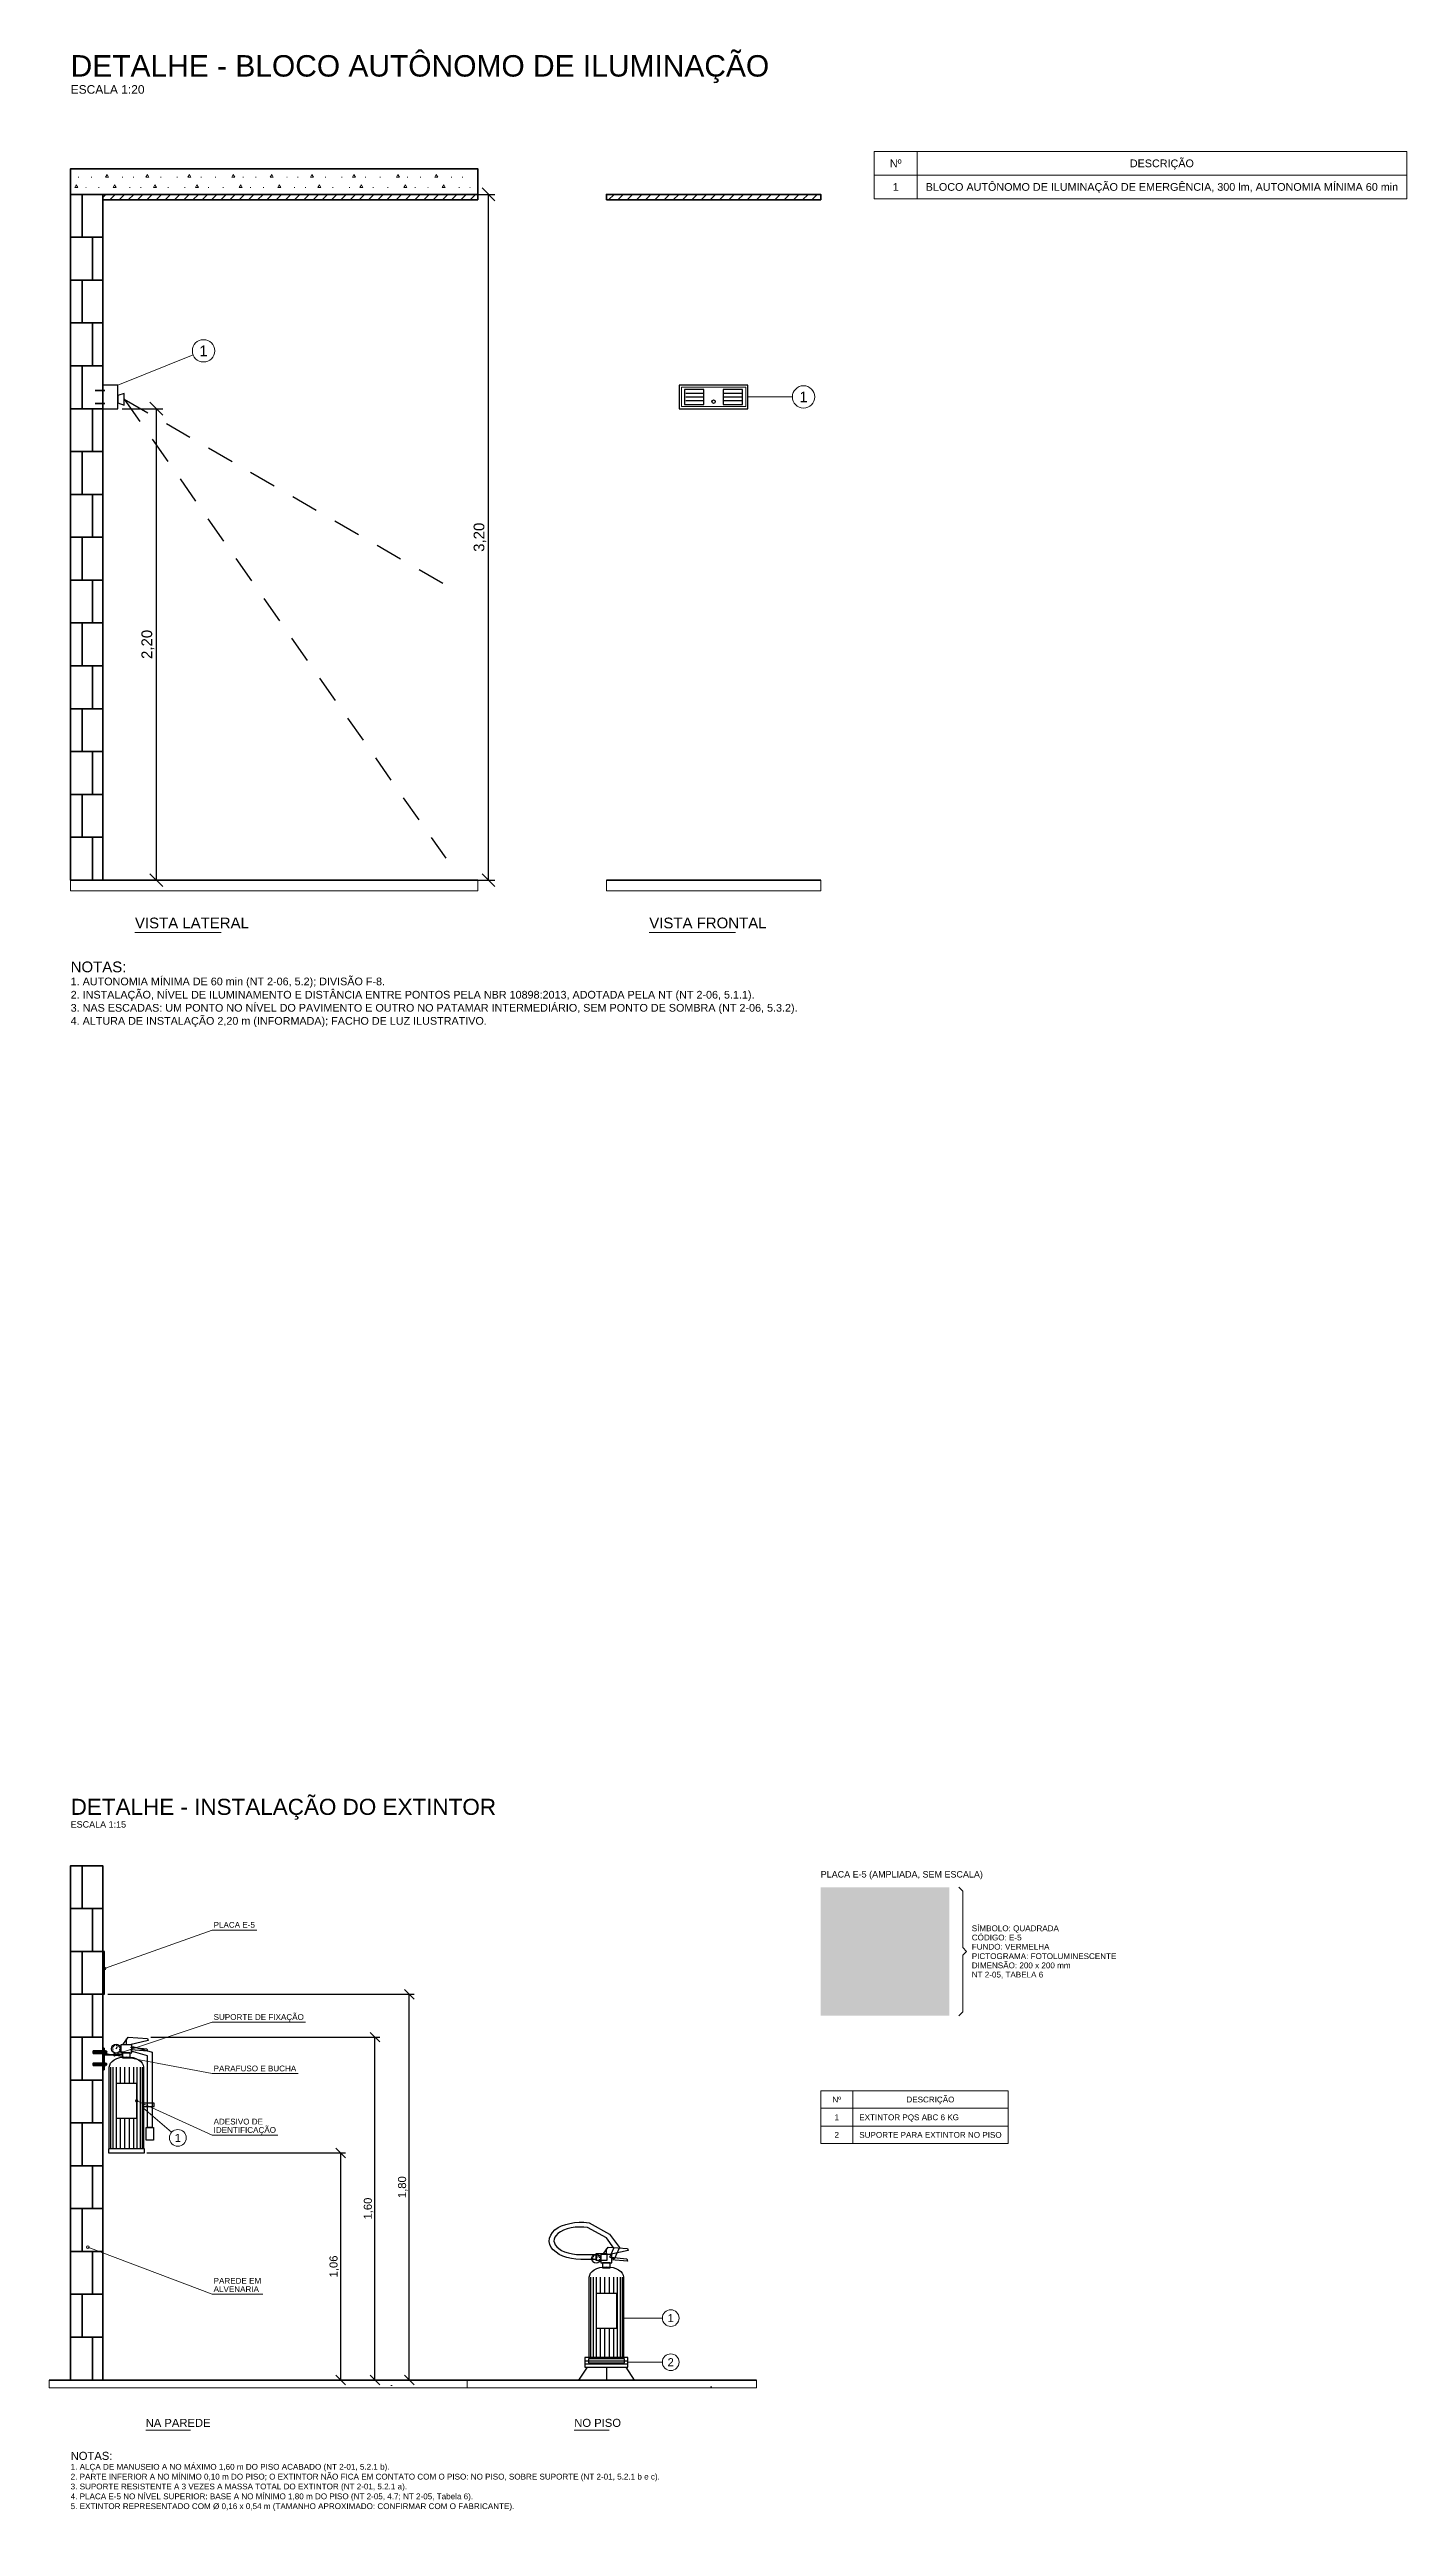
# Model space of a CAD drawing. Header units: metres. Extents: x -2 to 241, y -44 to 80.
# Drawn here: x 199.9 to 206.23, y -0.61 to 10.88 of the extents above; entities that cross this region are included whole.
import ezdxf
from ezdxf.enums import TextEntityAlignment as Align

# ---------------------------------------------------------------- set-up
doc = ezdxf.new("R2010")
doc.units = ezdxf.units.M
doc.header["$LTSCALE"] = 0.1
doc.linetypes.add('DASHED', pattern=[1.524, 1.27, -0.254])
for name, color, linetype, lineweight in [('DETALHE', 7, 'Continuous', 35), ('DETALHE_AUX', 8, 'Continuous', 13), ('DETALHE_COTA', 7, 'Continuous', 13), ('DETALHE_HACH', 8, 'Continuous', 9), ('DETALHE_ILUM', 5, 'Continuous', 25), ('DETALHE_INC', 1, 'Continuous', 25), ('DETALHE_SINAL', 3, 'Continuous', 25), ('DETALHE_TEXTO', 7, 'Continuous', 13)]:
    doc.layers.add(name, color=color, linetype=linetype, lineweight=lineweight)
doc.styles.add('COSCIP-TEXTO', font='arial.ttf')
doc.dimstyles.new('COSCIP-15', dxfattribs={"dimtxt": 0.0375, "dimasz": 2.5, "dimexe": 0.0225, "dimexo": 0.015, "dimgap": 0.0112, "dimtad": 1, "dimzin": 0, "dimtxsty": 'COSCIP-TEXTO', "dimtsz": 0.0225, "dimcen": 2.5, "dimclrd": 7, "dimclre": 7, "dimclrt": 7, "dimazin": 3, "dimtfac": 1, "dimtmove": 0, "dimatfit": 3})
doc.dimstyles.new('COSCIP-20', dxfattribs={"dimtxt": 0.05, "dimasz": 2.5, "dimexe": 0.03, "dimexo": 0.02, "dimgap": 0.015, "dimtad": 1, "dimzin": 0, "dimtxsty": 'COSCIP-TEXTO', "dimtsz": 0.03, "dimcen": 2.5, "dimclrd": 7, "dimclre": 7, "dimclrt": 7, "dimazin": 3, "dimtfac": 1, "dimtmove": 0, "dimatfit": 3})

msp = doc.modelspace()

# ---------------------------------------------------------------- texts
at = {"layer": 'DETALHE_TEXTO', "style": 'COSCIP-TEXTO'}
for s, height, p in [('DETALHE - BLOCO AUTÔNOMO DE ILUMINAÇÃO', 0.1, (200, 10.8)), ('BLOCO AUTÔNOMO DE ILUMINAÇÃO DE EMERGÊNCIA, 300 lm, AUTONOMIA MÍNIMA 60 min', 0.036, (203.99, 10.235)), ('VISTA LATERAL', 0.05, (200.3, 6.8)), ('VISTA FRONTAL', 0.05, (202.7, 6.8)), ('1. AUTONOMIA MÍNIMA DE 60 min (NT 2-06, 5.2); DIVISÃO F-8.', 0.036, (200, 6.527)), ('NOTAS:', 0.05, (200, 6.595)), ('2. INSTALAÇÃO, NÍVEL DE ILUMINAMENTO E DISTÂNCIA ENTRE PONTOS PELA NBR 10898:2013, ADOTADA PELA NT (NT 2-06, 5.1.1).', 0.036, (200, 6.465)), ('4. ALTURA DE INSTALAÇÃO 2,20 m (INFORMADA); FACHO DE LUZ ILUSTRATIVO.', 0.036, (200, 6.343)), ('3. NAS ESCADAS: UM PONTO NO NÍVEL DO PAVIMENTO E OUTRO NO PATAMAR INTERMEDIÁRIO, SEM PONTO DE SOMBRA (NT 2-06, 5.3.2).', 0.036, (200, 6.404)), ('DETALHE - INSTALAÇÃO DO EXTINTOR', 0.075, (200, 2.675)), ('PLACA E-5 (AMPLIADA, SEM ESCALA)', 0.03, (203.5, 2.36)), ('PLACA E-5', 0.027, (200.667, 2.124)), ('SÍMBOLO: QUADRADA', 0.027, (204.205, 2.108)), ('CÓDIGO: E-5', 0.027, (204.205, 2.065)), ('FUNDO: VERMELHA', 0.027, (204.205, 2.022)), ('PICTOGRAMA: FOTOLUMINESCENTE', 0.027, (204.205, 1.978)), ('DIMENSÃO: 200 x 200 mm', 0.027, (204.205, 1.935)), ('NT 2-05, TABELA 6', 0.027, (204.205, 1.892)), ('SUPORTE DE FIXAÇÃO', 0.027, (200.667, 1.694)), ('PARAFUSO E BUCHA', 0.027, (200.667, 1.454)), ('ADESIVO DE', 0.027, (200.667, 1.206)), ('IDENTIFICAÇÃO', 0.027, (200.667, 1.167)), ('SUPORTE PARA EXTINTOR NO PISO', 0.027, (203.68, 1.144)), ('EXTINTOR PQS ABC 6 KG', 0.027, (203.68, 1.226)), ('PAREDE EM', 0.027, (200.667, 0.463)), ('ALVENARIA', 0.027, (200.667, 0.424)), ('NA PAREDE', 0.0375, (200.35, -0.2)), ('NO PISO', 0.0375, (202.35, -0.2)), ('NOTAS:', 0.0375, (200, -0.354)), ('2. PARTE INFERIOR A NO MÍNIMO 0,10 m DO PISO; O EXTINTOR NÃO FICA EM CONTATO COM O PISO: NO PISO, SOBRE SUPORTE (NT 2-01, 5.2.1 b e c).', 0.027, (200, -0.451)), ('1. ALÇA DE MANUSEIO A NO MÁXIMO 1,60 m DO PISO ACABADO (NT 2-01, 5.2.1 b).', 0.027, (200, -0.405)), ('3. SUPORTE RESISTENTE A 3 VEZES A MASSA TOTAL DO EXTINTOR (NT 2-01, 5.2.1 a).', 0.027, (200, -0.497)), ('4. PLACA E-5 NO NÍVEL SUPERIOR: BASE A NO MÍNIMO 1,80 m DO PISO (NT 2-05, 4.7; NT 2-05, Tabela 6).', 0.027, (200, -0.543)), ('5. EXTINTOR REPRESENTADO COM Ø 0,16 x 0,54 m (TAMANHO APROXIMADO: CONFIRMAR COM O FABRICANTE).', 0.027, (200, -0.589))]:
    msp.add_text(s, height=height, dxfattribs=at).set_placement(p, align=Align.MIDDLE_LEFT)
at = {"layer": 'DETALHE_TEXTO', "color": 8, "style": 'COSCIP-TEXTO'}
for s, height, p in [('ESCALA 1:20', 0.04, (200, 10.69)), ('ESCALA 1:15', 0.03, (200, 2.593))]:
    msp.add_text(s, height=height, dxfattribs=at).set_placement(p, align=Align.MIDDLE_LEFT)
at = {"layer": 'DETALHE_TEXTO', "style": 'COSCIP-TEXTO'}
for s, height, p in [('Nº', 0.036, (203.85, 10.345)), ('DESCRIÇÃO', 0.036, (205.092, 10.345)), ('1', 0.036, (203.85, 10.235)), ('1', 0.05, (200.62, 9.47)), ('1', 0.05, (203.42, 9.255)), ('Nº', 0.027, (203.575, 1.309)), ('DESCRIÇÃO', 0.027, (204.012, 1.309)), ('1', 0.0375, (200.5, 1.13)), ('2', 0.027, (203.575, 1.144)), ('1', 0.027, (203.575, 1.226)), ('1', 0.0375, (202.8, 0.289)), ('2', 0.0375, (202.8, 0.083))]:
    msp.add_text(s, height=height, dxfattribs=at).set_placement(p, align=Align.MIDDLE_CENTER)

# ---------------------------------------------------------------- blocks, each defined once
blk = doc.blocks.new('DETV_PICT_EQUIP5')
at = {"true_color": 0xd42c14}
h = blk.add_hatch(color=7, dxfattribs=at)
h.dxf.hatch_style = 1
h.paths.add_polyline_path([(-0.5, -0.5), (0.5, -0.5), (0.5, 0.5), (-0.5, 0.5)])
at = {"true_color": 0xececbc}
h = blk.add_hatch(color=7, dxfattribs=at)
h.dxf.hatch_style = 1
h.paths.add_polyline_path([(-0.4998, 0.4994), (0.4994, 0.4998), (0.4998, -0.4994), (-0.4994, -0.4998)])
h.paths.add_polyline_path([(-0.4364, 0.4382), (-0.4383, 0.4352), (-0.4376, -0.4375), (0.4376, -0.4375), (0.4376, 0.4374)], flags=16)
h.paths.add_polyline_path([(-0.0315, 0.3903), (0.0303, 0.3907), (0.0331, 0.3891), (0.0342, 0.377), (0.0655, 0.3764), (0.0958, 0.3572), (0.0993, 0.3515), (0.0991, 0.3394), (0.0958, 0.3334), (0.0688, 0.3152), (0.0497, 0.3143), (0.0418, 0.3091), (0.0383, 0.3006), (0.0384, 0.2509), (0.0412, 0.249), (0.0722, 0.2485), (0.0873, 0.2454), (0.1018, 0.2382), (0.1212, 0.2191), (0.1285, 0.2061), (0.1296, 0.1976), (0.1323, 0.1927), (0.1329, -0.3879), (0.1309, -0.3909), (-0.1297, -0.391), (-0.1327, -0.3891), (-0.1325, 0.1915), (-0.1243, 0.2145), (-0.1129, 0.2291), (-0.1018, 0.2382), (-0.0873, 0.2452), (-0.0721, 0.2485), (-0.0388, 0.2501), (-0.0384, 0.3018), (-0.0424, 0.3101), (-0.0509, 0.3145), (-0.08, 0.3146), (-0.0873, 0.3103), (-0.1758, 0.2445), (-0.1794, 0.2352), (-0.1801, 0.2121), (-0.183, 0.2093), (-0.2036, 0.2093), (-0.2066, 0.2109), (-0.2018, 0.2836), (-0.1976, 0.2919), (-0.1861, 0.303), (-0.0973, 0.3661), (-0.0909, 0.3726), (-0.0352, 0.373), (-0.0326, 0.3758), (-0.0332, 0.3879)])

# ---------------------------------------------------------------- dimensions: what is measured, and where the dimension line sits
at = {"layer": 'DETALHE_COTA'}
for base, p1, p2, dimstyle in [((201.95, 7), (201.85, 7), (201.85, 10.2), 'COSCIP-20'), ((200.4, 7), (200.4, 7), (200.22, 9.2), 'COSCIP-20'), ((201.58, 0), (201.58, 0), (200.158, 1.8), 'COSCIP-15'), ((201.42, 0), (201.42, 0), (200.359, 1.6), 'COSCIP-15'), ((201.26, 0), (201.26, 0), (200.34, 1.06), 'COSCIP-15')]:
    msp.add_linear_dim(base=base, p1=p1, p2=p2, angle=90, dimstyle=dimstyle, dxfattribs=at).render()

# ---------------------------------------------------------------- hatches: boundary and pattern name
at = {"layer": 'DETALHE_HACH'}
h = msp.add_hatch(dxfattribs=at)
h.set_pattern_fill('ANSI31', color=8, scale=0.0096)
h.paths.add_polyline_path([(200.15, 10.175), (201.9, 10.175), (201.9, 10.2), (200.15, 10.2)])
h = msp.add_hatch(dxfattribs=at)
h.set_pattern_fill('ANSI31', color=8, scale=0.0096)
h.paths.add_polyline_path([(202.5, 10.175), (203.5, 10.175), (203.5, 10.2), (202.5, 10.2)])
h = msp.add_hatch(dxfattribs=at)
h.set_pattern_fill('AR-CONC', color=8, scale=0.0064)
h.paths.add_polyline_path([(200, 6.95), (201.9, 6.95), (201.9, 7), (200, 7)])
h = msp.add_hatch(dxfattribs=at)
h.set_pattern_fill('AR-CONC', color=8, scale=0.0064)
h.paths.add_polyline_path([(202.5, 6.95), (203.5, 6.95), (203.5, 7), (202.5, 7)])
h = msp.add_hatch(color=1, dxfattribs=at)
h.dxf.hatch_style = 1
h.paths.add_polyline_path([(200.15, 1.8), (200.158, 1.8), (200.158, 2), (200.15, 2)])
h = msp.add_hatch(dxfattribs=at)
h.set_pattern_fill('AR-CONC', color=8, scale=0.0048)
h.paths.add_polyline_path([(199.9, -0.037), (201.85, -0.037), (201.85, 0), (199.9, 0)])
h = msp.add_hatch(dxfattribs=at)
h.set_pattern_fill('AR-CONC', color=8, scale=0.0048)
h.paths.add_polyline_path([(201.85, -0.037), (203.2, -0.037), (203.2, 0), (201.85, 0)])

# ---------------------------------------------------------------- linework, layer by layer
at = {"layer": 'DETALHE'}
for p, q in [((200.053, 10), (200.053, 10.2)), ((200, 10), (200.15, 10)), ((200.102, 9.8), (200.102, 10)), ((200, 9.8), (200.15, 9.8)), ((200.053, 9.6), (200.053, 9.8)), ((200, 9.6), (200.15, 9.6)), ((200.102, 9.4), (200.102, 9.6)), ((200, 9.4), (200.15, 9.4)), ((200.053, 9.2), (200.053, 9.4)), ((200, 9.2), (200.15, 9.2)), ((200.102, 9), (200.102, 9.2)), ((200.115, 9.285), (200.16, 9.285)), ((200.115, 9.225), (200.16, 9.225)), ((200, 9), (200.15, 9)), ((200.053, 8.8), (200.053, 9)), ((200, 8.8), (200.15, 8.8)), ((200.102, 8.6), (200.102, 8.8)), ((200, 8.6), (200.15, 8.6)), ((200.053, 8.4), (200.053, 8.6)), ((200, 8.4), (200.15, 8.4)), ((200.102, 8.2), (200.102, 8.4)), ((200, 8.2), (200.15, 8.2)), ((200.053, 8), (200.053, 8.2)), ((200, 8), (200.15, 8)), ((200.102, 7.8), (200.102, 8)), ((200, 7.8), (200.15, 7.8)), ((200.053, 7.6), (200.053, 7.8)), ((200, 7.6), (200.15, 7.6)), ((200.102, 7.4), (200.102, 7.6)), ((200, 7.4), (200.15, 7.4)), ((200.053, 7.2), (200.053, 7.4)), ((200, 7.2), (200.15, 7.2)), ((200.102, 7), (200.102, 7.2)), ((200, 7), (201.9, 7)), ((202.5, 7), (203.5, 7)), ((200.053, 2.2), (200.053, 2.4)), ((200, 2.2), (200.15, 2.2)), ((200.102, 2), (200.102, 2.2)), ((200, 2), (200.15, 2)), ((200.053, 1.8), (200.053, 2)), ((200, 1.8), (200.15, 1.8)), ((200.102, 1.6), (200.102, 1.8)), ((200, 1.6), (200.15, 1.6)), ((200.053, 1.4), (200.053, 1.6)), ((200.11, 1.53), (200.162, 1.53)), ((200, 1.4), (200.15, 1.4)), ((200.102, 1.2), (200.102, 1.4)), ((200.11, 1.473), (200.162, 1.473)), ((200, 1.2), (200.15, 1.2)), ((200.053, 1), (200.053, 1.2)), ((200, 1), (200.15, 1)), ((200.102, 0.8), (200.102, 1)), ((200, 0.8), (200.15, 0.8)), ((200.053, 0.6), (200.053, 0.8)), ((200, 0.6), (200.15, 0.6)), ((200.102, 0.4), (200.102, 0.6)), ((200, 0.4), (200.15, 0.4)), ((200.053, 0.2), (200.053, 0.4)), ((200, 0.2), (200.15, 0.2)), ((200.102, 0), (200.102, 0.2)), ((199.9, 0), (201.85, 0)), ((201.85, 0), (203.2, 0))]:
    msp.add_line(p, q, dxfattribs=at)
for points in [[(200, 10.2), (201.9, 10.2), (201.9, 10.32), (200, 10.32)], [(200, 7), (200.15, 7), (200.15, 10.2), (200, 10.2)], [(200.15, 10.175), (201.9, 10.175), (201.9, 10.2), (200.15, 10.2)], [(202.5, 10.175), (203.5, 10.175), (203.5, 10.2), (202.5, 10.2)], [(200, 0), (200.15, 0), (200.15, 2.4), (200, 2.4)], [(200.105, 1.524), (200.15, 1.524), (200.15, 1.536), (200.105, 1.536)], [(200.15, 1.448), (200.156, 1.448), (200.156, 1.548), (200.15, 1.548)], [(200.105, 1.467), (200.15, 1.467), (200.15, 1.479), (200.105, 1.479)]]:
    msp.add_lwpolyline(points, close=True, dxfattribs=at)
msp.add_lwpolyline([(200.156, 1.518), (200.242, 1.518), (200.242, 1.533)], dxfattribs=at)
for centre in [(200.162, 1.53), (200.162, 1.473)]:
    msp.add_circle(centre, 0.006, dxfattribs=at)
at = {"layer": 'DETALHE_AUX'}
for p, q in [((200.22, 9.31), (200.572, 9.451)), ((203.16, 9.255), (203.368, 9.255)), ((200.3, 6.755), (200.703, 6.755)), ((202.7, 6.755), (203.103, 6.755)), ((200.158, 1.92), (200.66, 2.1)), ((200.66, 2.1), (200.868, 2.1)), ((200.205, 1.518), (200.66, 1.67)), ((200.66, 1.67), (201.096, 1.67)), ((200.13, 1.53), (200.66, 1.43)), ((200.66, 1.43), (201.061, 1.43)), ((200.308, 1.303), (200.66, 1.143)), ((200.34, 1.269), (200.471, 1.156)), ((200.66, 1.143), (200.966, 1.143)), ((200.08, 0.62), (200.66, 0.4)), ((200.66, 0.4), (200.897, 0.4)), ((202.58, 0.289), (202.761, 0.289)), ((202.6, 0.083), (202.761, 0.083)), ((200.35, -0.234), (200.559, -0.234)), ((202.35, -0.234), (202.513, -0.234))]:
    msp.add_line(p, q, dxfattribs=at)
for points in [[(202.85, 9.21), (203.15, 9.21), (203.15, 9.3), (202.85, 9.3)], [(200, 6.95), (201.9, 6.95), (201.9, 7), (200, 7)], [(202.5, 6.95), (203.5, 6.95), (203.5, 7), (202.5, 7)], [(199.9, -0.037), (201.85, -0.037), (201.85, 0), (199.9, 0)], [(201.85, -0.037), (203.2, -0.037), (203.2, 0), (201.85, 0)]]:
    msp.add_lwpolyline(points, close=True, dxfattribs=at)
for centre in [(200.158, 1.92), (200.13, 1.53), (200.205, 1.518), (200.308, 1.303), (200.08, 0.62)]:
    msp.add_circle(centre, 0.006, dxfattribs=at)
at = {"layer": 'DETALHE_HACH'}
for p, q in [((200.035, 10.28), (200.038, 10.28)), ((200.07, 10.232), (200.073, 10.232)), ((200.095, 10.28), (200.098, 10.28)), ((200.13, 10.232), (200.133, 10.232)), ((200.24, 10.28), (200.243, 10.28)), ((200.275, 10.232), (200.278, 10.232)), ((200.291, 10.28), (200.294, 10.28)), ((200.326, 10.232), (200.329, 10.232)), ((200.419, 10.28), (200.422, 10.28)), ((200.454, 10.232), (200.457, 10.232)), ((200.496, 10.28), (200.499, 10.28)), ((200.531, 10.232), (200.534, 10.232)), ((200.607, 10.28), (200.61, 10.28)), ((200.642, 10.232), (200.645, 10.232)), ((200.675, 10.28), (200.678, 10.28)), ((200.71, 10.232), (200.713, 10.232)), ((200.803, 10.28), (200.806, 10.28)), ((200.838, 10.232), (200.841, 10.232)), ((200.863, 10.28), (200.866, 10.28)), ((200.898, 10.232), (200.901, 10.232)), ((201.008, 10.28), (201.011, 10.28)), ((201.043, 10.232), (201.046, 10.232)), ((201.059, 10.28), (201.062, 10.28)), ((201.094, 10.232), (201.097, 10.232)), ((201.187, 10.28), (201.19, 10.28)), ((201.222, 10.232), (201.225, 10.232)), ((201.264, 10.28), (201.267, 10.28)), ((201.299, 10.232), (201.302, 10.232)), ((201.375, 10.28), (201.378, 10.28)), ((201.41, 10.232), (201.413, 10.232)), ((201.443, 10.28), (201.446, 10.28)), ((201.478, 10.232), (201.481, 10.232)), ((201.571, 10.28), (201.574, 10.28)), ((201.606, 10.232), (201.609, 10.232)), ((201.631, 10.28), (201.634, 10.28)), ((201.666, 10.232), (201.669, 10.232)), ((201.776, 10.28), (201.779, 10.28)), ((201.811, 10.232), (201.814, 10.232)), ((201.827, 10.28), (201.83, 10.28)), ((201.862, 10.232), (201.865, 10.232))]:
    msp.add_line(p, q, dxfattribs=at)
for points in [[(200.019, 10.232), (200.033, 10.232), (200.026, 10.245)], [(200.163, 10.28), (200.177, 10.28), (200.17, 10.293)], [(200.198, 10.232), (200.212, 10.232), (200.205, 10.245)], [(200.351, 10.28), (200.365, 10.28), (200.358, 10.293)], [(200.386, 10.232), (200.4, 10.232), (200.393, 10.245)], [(200.547, 10.28), (200.561, 10.28), (200.554, 10.293)], [(200.582, 10.232), (200.596, 10.232), (200.589, 10.245)], [(200.752, 10.28), (200.766, 10.28), (200.759, 10.293)], [(200.787, 10.232), (200.801, 10.232), (200.794, 10.245)], [(200.931, 10.28), (200.945, 10.28), (200.938, 10.293)], [(200.966, 10.232), (200.98, 10.232), (200.973, 10.245)], [(201.119, 10.28), (201.133, 10.28), (201.126, 10.293)], [(201.154, 10.232), (201.168, 10.232), (201.161, 10.245)], [(201.315, 10.28), (201.329, 10.28), (201.322, 10.293)], [(201.35, 10.232), (201.364, 10.232), (201.357, 10.245)], [(201.52, 10.28), (201.534, 10.28), (201.527, 10.293)], [(201.555, 10.232), (201.569, 10.232), (201.562, 10.245)], [(201.699, 10.28), (201.713, 10.28), (201.706, 10.293)], [(201.734, 10.232), (201.748, 10.232), (201.741, 10.245)]]:
    msp.add_lwpolyline(points, close=True, dxfattribs=at)
at = {"layer": 'DETALHE_ILUM', "linetype": 'DASHED'}
for q in [(201.75, 7.102), (201.75, 8.378)]:
    msp.add_line((200.25, 9.244), q, dxfattribs=at)
at = {"layer": 'DETALHE_ILUM'}
for p, q in [((202.87, 9.273), (202.95, 9.273)), ((202.87, 9.255), (202.95, 9.255)), ((202.87, 9.238), (202.95, 9.238)), ((203.05, 9.273), (203.13, 9.273)), ((203.05, 9.255), (203.13, 9.255)), ((203.05, 9.238), (203.13, 9.238))]:
    msp.add_line(p, q, dxfattribs=at)
for points in [[(200.15, 9.2), (200.22, 9.2), (200.22, 9.31), (200.15, 9.31)], [(202.84, 9.2), (203.16, 9.2), (203.16, 9.31), (202.84, 9.31)], [(200.22, 9.227), (200.25, 9.216), (200.25, 9.271), (200.22, 9.261)], [(202.865, 9.22), (202.955, 9.22), (202.955, 9.29), (202.865, 9.29)], [(203.045, 9.22), (203.135, 9.22), (203.135, 9.29), (203.045, 9.29)]]:
    msp.add_lwpolyline(points, close=True, dxfattribs=at)
msp.add_circle((203, 9.233), 0.008, dxfattribs=at)
at = {"layer": 'DETALHE_INC'}
for p, q in [((200.198, 1.549), (200.193, 1.549)), ((200.198, 1.541), (200.193, 1.539)), ((200.201, 1.555), (200.197, 1.559)), ((200.207, 1.56), (200.205, 1.565)), ((200.212, 1.546), (200.218, 1.557)), ((200.215, 1.56), (200.215, 1.565)), ((200.221, 1.557), (200.225, 1.561)), ((200.226, 1.551), (200.231, 1.553)), ((200.226, 1.543), (200.231, 1.543)), ((200.26, 1.565), (200.26, 1.592)), ((200.187, 1.079), (200.187, 1.46)), ((200.199, 1.079), (200.199, 1.46)), ((200.214, 1.384), (200.214, 1.46)), ((200.233, 1.384), (200.233, 1.46)), ((200.253, 1.384), (200.253, 1.46)), ((200.274, 1.384), (200.274, 1.46)), ((200.294, 1.384), (200.294, 1.46)), ((200.311, 1.079), (200.311, 1.46)), ((200.326, 1.079), (200.326, 1.46)), ((200.335, 1.079), (200.335, 1.46)), ((200.214, 1.079), (200.214, 1.222)), ((200.233, 1.079), (200.233, 1.222)), ((200.253, 1.079), (200.253, 1.222)), ((200.274, 1.079), (200.274, 1.222)), ((200.294, 1.079), (200.294, 1.222)), ((202.441, 0.575), (202.437, 0.579)), ((202.447, 0.58), (202.445, 0.585)), ((202.452, 0.566), (202.458, 0.577)), ((202.455, 0.58), (202.455, 0.585)), ((202.461, 0.577), (202.465, 0.581)), ((202.5, 0.585), (202.5, 0.612)), ((202.427, 0.099), (202.427, 0.48)), ((202.438, 0.569), (202.433, 0.569)), ((202.438, 0.561), (202.433, 0.559)), ((202.439, 0.099), (202.439, 0.48)), ((202.454, 0.404), (202.454, 0.48)), ((202.466, 0.571), (202.471, 0.573)), ((202.466, 0.563), (202.471, 0.563)), ((202.473, 0.404), (202.473, 0.48)), ((202.493, 0.404), (202.493, 0.48)), ((202.514, 0.404), (202.514, 0.48)), ((202.534, 0.404), (202.534, 0.48)), ((202.551, 0.099), (202.551, 0.48)), ((202.566, 0.099), (202.566, 0.48)), ((202.575, 0.099), (202.575, 0.48)), ((202.454, 0.099), (202.454, 0.242)), ((202.473, 0.099), (202.473, 0.242)), ((202.493, 0.099), (202.493, 0.242)), ((202.514, 0.099), (202.514, 0.242)), ((202.534, 0.099), (202.534, 0.242)), ((202.41, 0.06), (202.37, 0)), ((202.4, 0.09), (202.6, 0.09)), ((202.4, 0.075), (202.6, 0.075)), ((202.5, 0.06), (202.5, 0)), ((202.59, 0.06), (202.63, 0))]:
    msp.add_line(p, q, dxfattribs=at)
for points in [[(200.15, 1.8), (200.158, 1.8), (200.158, 2), (200.15, 2)], [(200.234, 1.527), (200.286, 1.527), (200.286, 1.565), (200.234, 1.565)], [(200.242, 1.504), (200.278, 1.504), (200.278, 1.527), (200.242, 1.527)], [(200.381, 1.53), (200.381, 1.179), (200.359, 1.179), (200.359, 1.513), (200.283, 1.535), (200.289, 1.557), (200.381, 1.53)], [(200.212, 1.222), (200.308, 1.222), (200.308, 1.384), (200.212, 1.384)], [(200.336, 1.276), (200.39, 1.276), (200.39, 1.292), (200.336, 1.292)], [(200.387, 1.179), (200.387, 1.119), (200.353, 1.119), (200.353, 1.179)], [(200.176, 1.06), (200.344, 1.06), (200.344, 1.079), (200.176, 1.079)], [(202.535, 0.616), (202.501, 0.663), (202.412, 0.712), (202.394, 0.714), (202.374, 0.714), (202.354, 0.713), (202.335, 0.71), (202.317, 0.705), (202.3, 0.699), (202.286, 0.692), (202.274, 0.684), (202.265, 0.675), (202.259, 0.666), (202.256, 0.657), (202.255, 0.648), (202.257, 0.64), (202.261, 0.631), (202.268, 0.622), (202.278, 0.613), (202.29, 0.605), (202.305, 0.598), (202.322, 0.593), (202.341, 0.589), (202.36, 0.586), (202.38, 0.585), (202.452, 0.585), (202.452, 0.563), (202.38, 0.563), (202.358, 0.564), (202.337, 0.567), (202.316, 0.571), (202.297, 0.578), (202.28, 0.586), (202.265, 0.596), (202.252, 0.607), (202.242, 0.619), (202.236, 0.633), (202.233, 0.647), (202.234, 0.662), (202.24, 0.676), (202.249, 0.689), (202.26, 0.701), (202.275, 0.711), (202.291, 0.719), (202.31, 0.726), (202.33, 0.731), (202.351, 0.735), (202.373, 0.736), (202.395, 0.736), (202.419, 0.733), (202.515, 0.68), (202.561, 0.619), (202.536, 0.564), (202.516, 0.573), (202.535, 0.616)], [(202.452, 0.591), (202.502, 0.591), (202.502, 0.557), (202.452, 0.557)], [(202.474, 0.547), (202.526, 0.547), (202.526, 0.585), (202.474, 0.585)], [(202.482, 0.524), (202.518, 0.524), (202.518, 0.547), (202.482, 0.547)], [(202.452, 0.242), (202.548, 0.242), (202.548, 0.404), (202.452, 0.404)], [(202.4, 0.06), (202.6, 0.06), (202.6, 0.105), (202.4, 0.105)], [(202.416, 0.08), (202.584, 0.08), (202.584, 0.099), (202.416, 0.099)]]:
    msp.add_lwpolyline(points, close=True, dxfattribs=at)
for points in [[(200.18, 1.079), (200.18, 1.46), (200.182, 1.469), (200.186, 1.478), (200.193, 1.487), (200.203, 1.494), (200.216, 1.5), (200.229, 1.505), (200.244, 1.507), (200.26, 1.508), (200.276, 1.507), (200.291, 1.505), (200.304, 1.5), (200.317, 1.494), (200.327, 1.487), (200.334, 1.478), (200.338, 1.469), (200.34, 1.46), (200.34, 1.079)], [(200.244, 1.565), (200.268, 1.6), (200.359, 1.594), (200.362, 1.584), (200.276, 1.565)], [(200.279, 1.554), (200.356, 1.546), (200.359, 1.535), (200.282, 1.541)], [(202.484, 0.585), (202.508, 0.62), (202.599, 0.614), (202.602, 0.604), (202.516, 0.585)], [(202.42, 0.099), (202.42, 0.48), (202.422, 0.489), (202.426, 0.498), (202.433, 0.507), (202.443, 0.514), (202.456, 0.52), (202.469, 0.525), (202.484, 0.527), (202.5, 0.528), (202.516, 0.527), (202.531, 0.525), (202.544, 0.52), (202.557, 0.514), (202.567, 0.507), (202.574, 0.498), (202.578, 0.489), (202.58, 0.48), (202.58, 0.099)], [(202.519, 0.574), (202.596, 0.566), (202.599, 0.555), (202.522, 0.561)]]:
    msp.add_lwpolyline(points, dxfattribs=at)
for centre in [(200.212, 1.546), (202.452, 0.566)]:
    msp.add_circle(centre, 0.0208, dxfattribs=at)
at = {"layer": 'DETALHE_TEXTO'}
for p, q in [((203.95, 10.18), (203.95, 10.4)), ((203.75, 10.29), (206.235, 10.29)), ((203.5, 1.268), (204.374, 1.268)), ((203.65, 1.103), (203.65, 1.35)), ((203.5, 1.185), (204.374, 1.185))]:
    msp.add_line(p, q, dxfattribs=at)
for points in [[(203.75, 10.18), (206.235, 10.18), (206.235, 10.4), (203.75, 10.4)], [(203.5, 1.103), (204.374, 1.103), (204.374, 1.35), (203.5, 1.35)]]:
    msp.add_lwpolyline(points, close=True, dxfattribs=at)
msp.add_lwpolyline([(204.145, 2.3), (204.163, 2.282), (204.163, 2.018), (204.181, 2), (204.163, 1.982), (204.163, 1.718), (204.145, 1.7)], dxfattribs=at)
for centre, radius in [((200.62, 9.47), 0.052), ((203.42, 9.255), 0.052), ((200.5, 1.13), 0.039), ((202.8, 0.289), 0.039), ((202.8, 0.083), 0.039)]:
    msp.add_circle(centre, radius, dxfattribs=at)

# ---------------------------------------------------------------- block references
at = {"layer": 'DETALHE_SINAL', "xscale": 0.6, "yscale": 0.6}
msp.add_blockref('DETV_PICT_EQUIP5', (203.8, 2), dxfattribs=at)

msp.set_redraw_order([(e.dxf.handle, doc.entitydb.next_handle()) for e in msp.query("TEXT MTEXT ATTDEF DIMENSION ARC_DIMENSION")])  # texts and dimensions are drawn at this point

doc.saveas('drawing.dxf')
